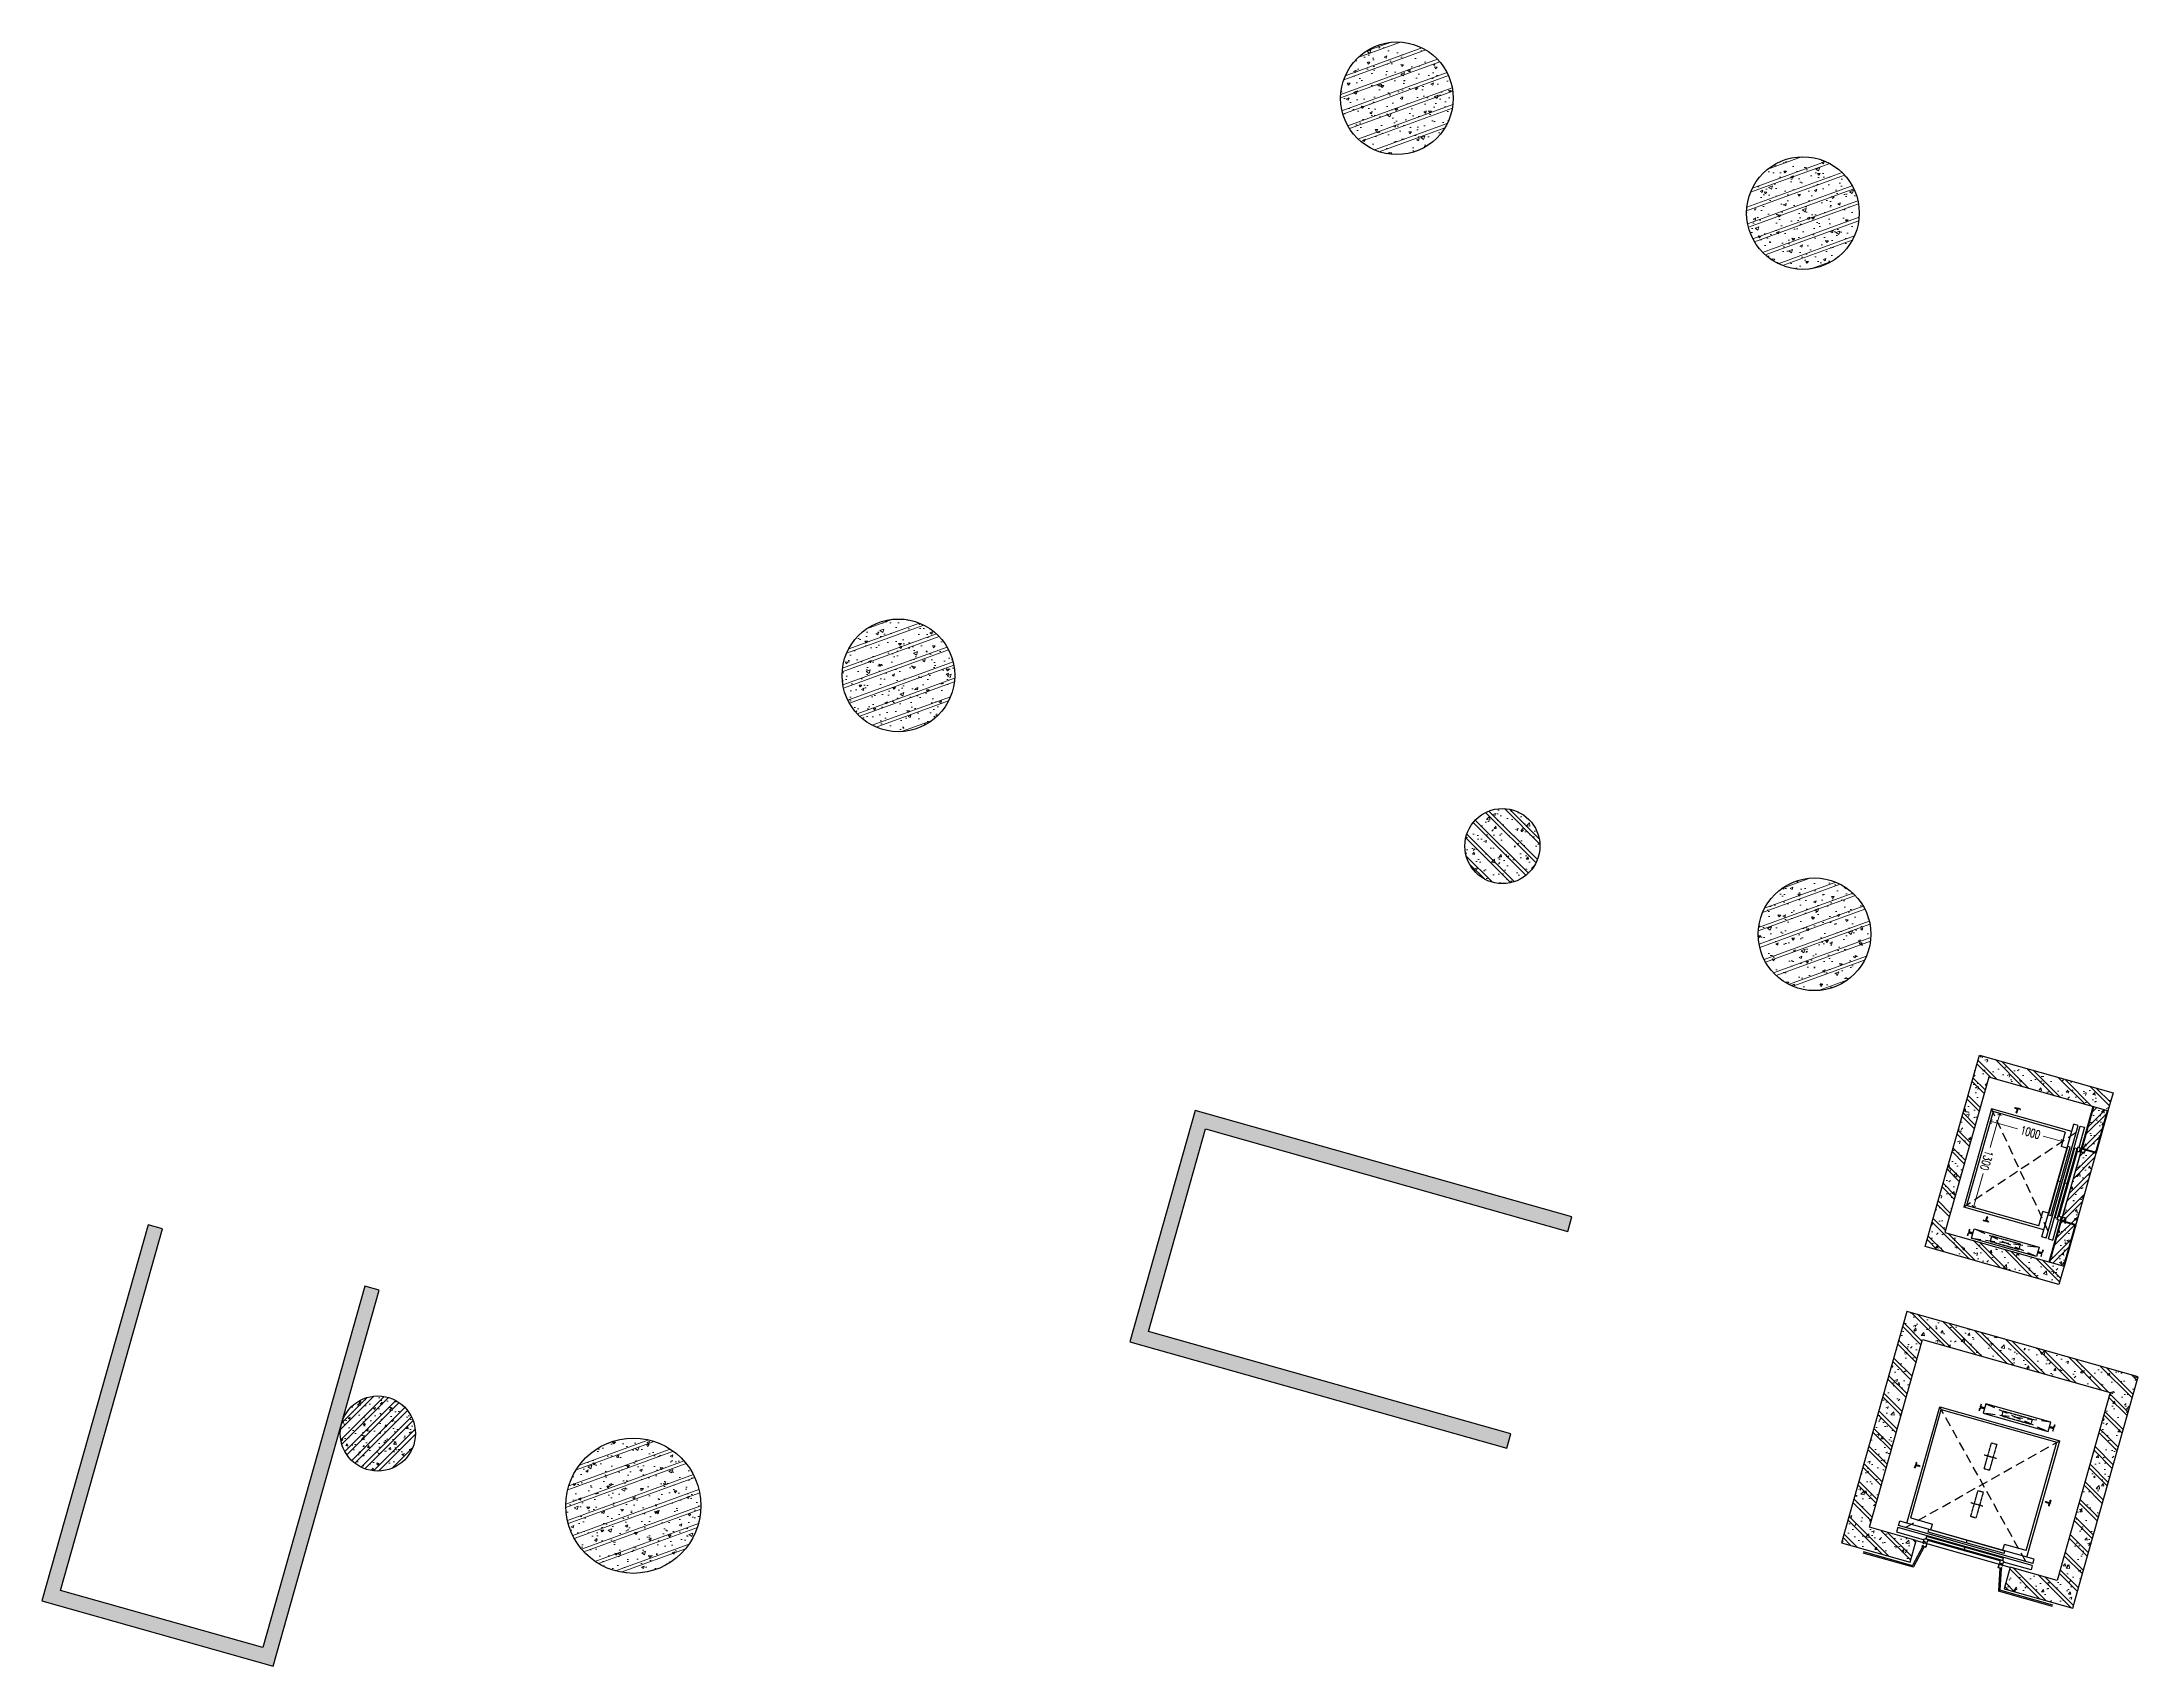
# Model space of a CAD drawing. Header units: millimetres. Extents: x 11689832 to 11802583, y 1023459 to 1173251.
# Drawn here: x 11748077 to 11775997, y 1151625 to 1173251 of the extents above; entities that cross this region are included whole.
import ezdxf

# ---------------------------------------------------------------- set-up
doc = ezdxf.new("R2010")
doc.units = ezdxf.units.MM
doc.header["$MEASUREMENT"] = 0
for name, pattern in [('xref.asix of  podium$0$CENTERX2', [4, 2.5, -0.5, 0.5, -0.5]), ('xref.asix of  podium$0$HIDDEN', [0.375, 0.25, -0.125]), ('xref.asix of  podium$0$PHANTOMX2', [5, 2.5, -0.5, 0.5, -0.5, 0.5, -0.5]), ('xref.asix of  podium$0$Xref_ST_MBDV Cot vach 30.7.2022$0$ST_MBDV Cot vach 220803$0$HIDDEN', [0.375, 0.25, -0.125]), ('xref.asix of  podium$0$Xref_ST_MBDV Cot vach 30.7.2022$0$ST_MBDV Cot vach 220803$0$PHANTOMX2', [5, 2.5, -0.5, 0.5, -0.5, 0.5, -0.5])]:
    doc.linetypes.add(name, pattern=pattern)
doc.layers.get('0').update_dxf_attribs({"linetype": 'CONTINUOUS', "lineweight": 13})
doc.layers.get('Defpoints').update_dxf_attribs({"color": 5, "linetype": 'CONTINUOUS', "lineweight": 13})
for name, color, linetype in [('KC-Betong', 6, 'CONTINUOUS'), ('KT-Hatch', 251, 'CONTINUOUS'), ('KT-Net cot vach', 6, 'CONTINUOUS'), ('thang may block', 36, 'CONTINUOUS')]:
    doc.layers.add(name, color=color, linetype=linetype)
doc.layers.add('KT-Net cat', color=1, linetype='CONTINUOUS', lineweight=40)
doc.layers.add('KT-Vat lieu', color=250, linetype='CONTINUOUS', lineweight=9)
doc.styles.add('xref.asix of  podium$0$DIM', font='vnsimli.shx', dxfattribs={"width": 0.7})
doc.styles.add('xref.asix of  podium$0$Xref_ST_MBDV Cot vach 30.7.2022$0$ST_MBDV Cot vach 220803$0$DIM', font='vnsimli.shx', dxfattribs={"width": 0.7})
doc.dimstyles.new('xref.asix of  podium$0$CCU 1-100 A1', dxfattribs={"dimscale": 100, "dimtxt": 2.2, "dimasz": 1, "dimexe": 1, "dimexo": 0, "dimgap": 1, "dimtad": 1, "dimdec": 0, "dimdsep": 46, "dimtxsty": 'xref.asix of  podium$0$DIM', "dimblk1": 'xref.asix of  podium$0$_ARCHTICK', "dimblk2": 'xref.asix of  podium$0$_ARCHTICK', "dimsah": 1, "dimcen": 0, "dimdle": 1, "dimclrd": 256, "dimclre": 256, "dimclrt": 31, "dimadec": 0, "dimazin": 0, "dimtfac": 1, "dimtdec": 0, "dimtix": 1, "dimtmove": 2, "dimatfit": 3, "dimldrblk": 'xref.asix of  podium$0$_ARCHTICK', "dimfxl": 8, "dimtolj": 1, "dimarcsym": 0})
doc.dimstyles.new('xref.asix of  podium$0$Xref_ST_MBDV Cot vach 30.7.2022$0$ST_MBDV Cot vach 220803$0$CCU 1-100 A1', dxfattribs={"dimscale": 100, "dimtxt": 2.2, "dimasz": 1, "dimexe": 1, "dimexo": 0, "dimgap": 1, "dimtad": 1, "dimdec": 0, "dimdsep": 46, "dimtxsty": 'xref.asix of  podium$0$Xref_ST_MBDV Cot vach 30.7.2022$0$ST_MBDV Cot vach 220803$0$DIM', "dimblk1": 'xref.asix of  podium$0$Xref_ST_MBDV Cot vach 30.7.2022$0$ST_MBDV Cot vach 220803$0$_ARCHTICK', "dimblk2": 'xref.asix of  podium$0$Xref_ST_MBDV Cot vach 30.7.2022$0$ST_MBDV Cot vach 220803$0$_ARCHTICK', "dimsah": 1, "dimcen": 0, "dimdle": 1, "dimclrd": 256, "dimclre": 256, "dimclrt": 31, "dimadec": 0, "dimazin": 0, "dimtfac": 1, "dimtdec": 0, "dimtix": 1, "dimtmove": 2, "dimatfit": 3, "dimldrblk": 'xref.asix of  podium$0$Xref_ST_MBDV Cot vach 30.7.2022$0$ST_MBDV Cot vach 220803$0$_ARCHTICK', "dimfxl": 8, "dimtolj": 1, "dimarcsym": 0})
pattern_1 = [(50, (11806756.15, 1015288.92), (286.90407, -25.10085), [30, -330]), (355, (11806756.15, 1015288.92), (-55.50053, 300.87685), [24, -264]), (100.4514, (11806780.06, 1015286.83), (231.40375, 275.7758), [25.4961, -280.45684]), (46.1842, (11806756.15, 1015368.92), (426.8964, -66.2076), [45, -495]), (96.6356, (11806791.73, 1015363.4), (373.8651, 389.6471), [38.2441, -420.6852]), (351.1842, (11806756.15, 1015368.9), (373.8648, 389.6474), [36, -396]), (21, (11806796.15, 1015348.92), (238.76282, -161.04756), [30, -330]), (326, (11806796.15, 1015348.92), (97.32613, 290.06), [24, -264]), (71.4514, (11806816.05, 1015335.5), (336.08905, 129.0122), [25.4961, -280.45684]), (37.5, (11806756.15, 1015288.92), (4.86394, 133.15754), [0, -260.8, 0, -268, 0, -265]), (7.5, (11806756.15, 1015288.92), (105.22781, 157.76468), [0, -152.8, 0, -254.8, 0, -101]), (327.5, (11806666.95, 1015288.92), (213.528974, -9.02195), [0, -100, 0, -312, 0, -414]), (317.5, (11806626.95, 1015288.92), (233.27447, 40.042), [0, -130, 0, -207.2, 0, -294]), (45, (11806756.15, 1015288.92), (-106.06602, 106.06602), []), (45, (11806826.86, 1015288.92), (-106.06602, 106.06602), [])]

# ---------------------------------------------------------------- blocks, each defined once
blk = doc.blocks.new('xref.asix of  podium$0$Xref_ST_MBDV Cot vach 30.7.2022$0$ST_MBDV Cot vach 220803$0$_Open90')
at = {"color": 0, "linetype": 'ByBlock', "lineweight": -2}
for p, q in [((0, 0), (-1, 0)), ((-0.5, 0.5), (0, 0)), ((0, 0), (-0.5, -0.5))]:
    blk.add_line(p, q, dxfattribs=at)
blk = doc.blocks.new('*D45')
at = {"layer": 'Defpoints', "color": 5, "transparency": 16777216}
for p, q in [((608, 1180), (507, 1180)), ((557, 1130), (557, 913)), ((557, 230), (557, 557)), ((646, 180), (507, 180))]:
    blk.add_line(p, q, dxfattribs=at)
at = {"layer": 'Defpoints', "color": 0, "transparency": 16777216}
for p in [(557, 1180), (608, 1180, 0), (646, 180, 0)]:
    blk.add_point(p, dxfattribs=at)
at = {"layer": 'Defpoints', "color": 5, "transparency": 16777216, "xscale": 50, "yscale": 50, "zscale": 50}
for p, rotation in [((557, 1180), 90), ((557, 180), 270)]:
    blk.add_blockref('xref.asix of  podium$0$Xref_ST_MBDV Cot vach 30.7.2022$0$ST_MBDV Cot vach 220803$0$_Open90', p, dxfattribs=dict(at, rotation=rotation))
at = {"layer": 'Defpoints', "color": 5, "transparency": 16777216, "insert": (557, 735), "char_height": 110, "attachment_point": 5, "rotation": 90, "style": 'xref.asix of  podium$0$Xref_ST_MBDV Cot vach 30.7.2022$0$ST_MBDV Cot vach 220803$0$DIM'}
blk.add_mtext('\\A1;1000', dxfattribs=at)
blk = doc.blocks.new('xref.asix of  podium$0$Xref_ST_MBDV Cot vach 30.7.2022$0$ST_MBDV Cot vach 220803$0$_ARCHTICK')
at = {"color": 0, "linetype": 'ByBlock', "const_width": 0.15}
blk.add_lwpolyline([(-0.5, -0.5), (0.5, 0.5)], dxfattribs=at)
blk = doc.blocks.new('*D46')
at = {"layer": 'Defpoints', "color": 5, "transparency": 16777216}
for p, q in [((425, 205), (425, 326)), ((1725, 205), (1725, 326)), ((475, 276), (897, 276)), ((1675, 276), (1253, 276))]:
    blk.add_line(p, q, dxfattribs=at)
at = {"layer": 'Defpoints', "color": 0, "transparency": 16777216}
for p in [(425, 205, 0), (1725, 276), (1725, 205, 0)]:
    blk.add_point(p, dxfattribs=at)
at = {"layer": 'Defpoints', "color": 5, "transparency": 16777216, "xscale": 50, "yscale": 50, "zscale": 50, "rotation": 180}
blk.add_blockref('xref.asix of  podium$0$Xref_ST_MBDV Cot vach 30.7.2022$0$ST_MBDV Cot vach 220803$0$_Open90', (425, 276), dxfattribs=at)
at = {"layer": 'Defpoints', "color": 5, "transparency": 16777216, "xscale": 50, "yscale": 50, "zscale": 50}
blk.add_blockref('xref.asix of  podium$0$Xref_ST_MBDV Cot vach 30.7.2022$0$ST_MBDV Cot vach 220803$0$_Open90', (1725, 276), dxfattribs=at)
at = {"layer": 'Defpoints', "color": 5, "transparency": 16777216, "insert": (1075, 276), "char_height": 110, "attachment_point": 5, "style": 'xref.asix of  podium$0$Xref_ST_MBDV Cot vach 30.7.2022$0$ST_MBDV Cot vach 220803$0$DIM'}
blk.add_mtext('\\A1;1300', dxfattribs=at)
blk = doc.blocks.new('xref.asix of  podium$0$_Open90')
at = {"color": 0, "linetype": 'ByBlock', "lineweight": -2}
for p, q in [((0, 0), (-1, 0)), ((-0.5, 0.5), (0, 0)), ((0, 0), (-0.5, -0.5))]:
    blk.add_line(p, q, dxfattribs=at)
blk = doc.blocks.new('*D50')
at = {"layer": 'Defpoints', "color": 5, "transparency": 16777216}
for p, q in [((730, -880), (730, -742)), ((780, -792), (1372, -792)), ((2180, -792), (1728, -792)), ((2230, -843), (2230, -742))]:
    blk.add_line(p, q, dxfattribs=at)
at = {"layer": 'Defpoints', "color": 0, "transparency": 16777216}
for p in [(2230, -792), (730, -880, 0), (2230, -843, 0)]:
    blk.add_point(p, dxfattribs=at)
at = {"layer": 'Defpoints', "color": 5, "transparency": 16777216, "xscale": 50, "yscale": 50, "zscale": 50}
for p, rotation in [((730, -792), 179.999648885588), ((2230, -792), 359.999648885588)]:
    blk.add_blockref('xref.asix of  podium$0$_Open90', p, dxfattribs=dict(at, rotation=rotation))
at = {"layer": 'Defpoints', "color": 5, "transparency": 16777216, "insert": (1550, -792), "char_height": 110, "attachment_point": 5, "rotation": 359.9996, "style": 'xref.asix of  podium$0$DIM'}
blk.add_mtext('\\A1;1500', dxfattribs=at)
blk = doc.blocks.new('xref.asix of  podium$0$_ARCHTICK')
at = {"color": 0, "linetype": 'ByBlock', "const_width": 0.15}
blk.add_lwpolyline([(-0.5, -0.5), (0.5, 0.5)], dxfattribs=at)
blk = doc.blocks.new('*D51')
at = {"layer": 'Defpoints', "color": 5, "transparency": 16777216}
for p, q in [((879, -387), (1000, -387)), ((950, -437), (950, -1009)), ((950, -1937), (950, -1366)), ((879, -1987), (1000, -1987))]:
    blk.add_line(p, q, dxfattribs=at)
at = {"layer": 'Defpoints', "color": 0, "transparency": 16777216}
for p in [(879, -387, 0), (879, -1987, 0), (950, -1987)]:
    blk.add_point(p, dxfattribs=at)
at = {"layer": 'Defpoints', "color": 5, "transparency": 16777216, "xscale": 50, "yscale": 50, "zscale": 50}
for p, rotation in [((950, -387), 89.999648885588), ((950, -1987), 269.999648885588)]:
    blk.add_blockref('xref.asix of  podium$0$_Open90', p, dxfattribs=dict(at, rotation=rotation))
at = {"layer": 'Defpoints', "color": 5, "transparency": 16777216, "insert": (950, -1187), "char_height": 110, "attachment_point": 5, "rotation": 269.9996, "style": 'xref.asix of  podium$0$DIM'}
blk.add_mtext('\\A1;1600', dxfattribs=at)
blk = doc.blocks.new('xref.asix of  podium$0$Xref_ST_MBDV Cot vach 30.7.2022$0$ST_MBDV Cot vach 220803$0$THANG MAY RAC 500KG')
at = {"layer": 'thang may block', "linetype": 'Continuous', "ltscale": 2}
for p, q in [((295, 1410, 0), (575, 1410, 0)), ((295, 1350, 0), (295, 1410, 0)), ((575, 1450), (1575, 1450)), ((1525, 1405, 0), (625, 1405, 0)), ((1855, 1410, 0), (1575, 1410, 0)), ((1855, 1350, 0), (1855, 1410, 0)), ((1855, 1350, 0), (295, 1350, 0)), ((1855, 1320, 0), (295, 1320, 0)), ((295, 1320, 0), (295, 1260, 0)), ((1855, 1260, 0), (295, 1260, 0)), ((394, 1260, 0), (394, 150, 0)), ((425, 1180, 0), (425, 180, 0)), ((425, 1180, 0), (625, 1180, 0)), ((1555, 1391.3, 0), (595, 1391.3, 0)), ((595, 1361, 0), (595, 1391.3, 0)), ((1555, 1361, 0), (595, 1361, 0)), ((1550, 1298, 0), (600, 1298, 0)), ((600, 1298, 0), (600, 1264, 0)), ((1550, 1264, 0), (600, 1264, 0)), ((625, 1260, 0), (625, 1180, 0)), ((1075, 1361, 0), (1075, 1391.3, 0)), ((1075, 1264, 0), (1075, 1298, 0)), ((1525, 1260, 0), (1525, 1180, 0)), ((1725, 1180, 0), (1525, 1180, 0)), ((1550, 1298, 0), (1550, 1264, 0)), ((1555, 1361, 0), (1555, 1391.3, 0)), ((1725, 1180, 0), (1725, 180, 0)), ((1756, 1260, 0), (1756, 150, 0)), ((1855, 1320, 0), (1855, 1260, 0)), ((394, 150, 0), (1756, 150, 0)), ((425, 180, 0), (1725, 180, 0))]:
    blk.add_line(p, q, dxfattribs=at)
at = {"layer": 'thang may block'}
blk.add_line((575, 1450), (1575, 1450), dxfattribs=at)
at = {"layer": 'thang may block', "linetype": 'xref.asix of  podium$0$Xref_ST_MBDV Cot vach 30.7.2022$0$ST_MBDV Cot vach 220803$0$HIDDEN', "ltscale": 500}
for p, q in [((394, 1320, 0), (1756, 150, 0)), ((1756, 1320, 0), (394, 150, 0)), ((2126.2, 363.2), (1996.2, 1263.2)), ((2126.2, 1263.2), (1996.2, 363.2))]:
    blk.add_line(p, q, dxfattribs=at)
at = {"layer": 'thang may block', "linetype": 'Continuous'}
for p, q in [((2017.7, 1323.2), (2046.8, 1323.2)), ((2017.7, 1320), (2046.8, 1320)), ((2053, 1269.4), (2053, 1313.8)), ((2056.2, 1269.4), (2056.2, 1313.8)), ((2063.2, 1266.4), (2059.2, 1266.4)), ((2063.2, 1263.2), (2059.2, 1263.2)), ((2066.2, 1269.4), (2066.2, 1313.8)), ((2069.4, 1269.4), (2069.4, 1313.8)), ((2104.7, 1323.2), (2075.6, 1323.2)), ((2104.7, 1320), (2075.6, 1320)), ((298, 522.5, 0), (293, 522.5, 0)), ((293, 522.5, 0), (293, 485, 0)), ((293, 447.5, 0), (293, 485, 0)), ((298, 447.5, 0), (293, 447.5, 0)), ((301, 519.5, 0), (304.1, 490.1, 0)), ((301, 450.5, 0), (304.1, 479.9, 0)), ((320.9, 487.1, 0), (307.1, 487.1, 0)), ((320.9, 482.9, 0), (307.1, 482.9, 0)), ((354, 490, 0), (325, 490, 0)), ((354, 480, 0), (325, 480, 0)), ((355, 489, 0), (355, 485, 0)), ((355, 481, 0), (355, 485, 0)), ((1795, 489, 0), (1795, 485, 0)), ((1795, 481, 0), (1795, 485, 0)), ((1796, 490, 0), (1825, 490, 0)), ((1796, 480, 0), (1825, 480, 0)), ((1829.1, 487.1, 0), (1842.9, 487.1, 0)), ((1829.1, 482.9, 0), (1842.9, 482.9, 0)), ((1849, 519.5, 0), (1845.9, 490.1, 0)), ((1849, 450.5, 0), (1845.9, 479.9, 0)), ((1852, 522.5, 0), (1857, 522.5, 0)), ((1852, 447.5, 0), (1857, 447.5, 0)), ((1857, 522.5, 0), (1857, 485, 0)), ((1857, 447.5, 0), (1857, 485, 0)), ((2017.7, 306.4), (2046.8, 306.4)), ((2017.7, 306.4), (2017.7, 303.2)), ((2017.7, 303.2), (2046.8, 303.2)), ((2053, 357), (2053, 312.6)), ((2056.2, 357), (2056.2, 312.6)), ((2063.2, 363.2), (2059.2, 363.2)), ((2063.2, 360), (2059.2, 360)), ((2066.2, 357), (2066.2, 312.6)), ((2069.4, 357), (2069.4, 312.6)), ((2104.7, 306.4), (2075.6, 306.4)), ((2104.7, 303.2), (2075.6, 303.2)), ((2104.7, 306.4), (2104.7, 303.2))]:
    blk.add_line(p, q, dxfattribs=at)
at = {"layer": 'thang may block', "ltscale": 2}
for points in [[(575, 1460), (575, 1450), (625, 1450), (625, 1500), (575, 1500), (575, 1490), (585, 1490), (585, 1491.6), (576.6, 1491.6), (576.6, 1498.4), (623.4, 1498.4), (623.4, 1451.6), (576.6, 1451.6), (576.6, 1458.4), (585, 1458.4), (585, 1460)], [(1575, 1460), (1575, 1450), (1525, 1450), (1525, 1500), (1575, 1500), (1575, 1490), (1565, 1490), (1565, 1491.6), (1573.4, 1491.6), (1573.4, 1498.4), (1526.6, 1498.4), (1526.6, 1451.6), (1573.4, 1451.6), (1573.4, 1458.4), (1565, 1458.4), (1565, 1460)]]:
    blk.add_lwpolyline(points, close=True, dxfattribs=at)
at = {"layer": 'thang may block', "linetype": 'Continuous', "ltscale": 2, "elevation": 0}
for points in [[(575, 1435), (575, 1395), (625, 1395), (625, 1435)], [(1575, 1435), (1575, 1395), (1525, 1395), (1525, 1435)]]:
    blk.add_lwpolyline(points, close=True, dxfattribs=at)
at = {"layer": 'thang may block', "linetype": 'Continuous', "ltscale": 2}
blk.add_lwpolyline([(2126.2, 363.2), (1996.2, 363.2), (1996.2, 1263.2), (2126.2, 1263.2)], close=True, dxfattribs=at)
at = {"layer": 'thang may block', "linetype": 'xref.asix of  podium$0$Xref_ST_MBDV Cot vach 30.7.2022$0$ST_MBDV Cot vach 220803$0$PHANTOMX2'}
blk.add_lwpolyline([(2097.2, 613.2), (2097.2, 1013.2), (2025.2, 1013.2), (2025.2, 613.2)], close=True, dxfattribs=at)
at = {"layer": 'thang may block', "linetype": 'Continuous'}
for centre, radius, start, end in [((2046.8, 1313.8), 9.4, 0, 90), ((2046.8, 1313.8), 6.2, 0, 90), ((2059.2, 1269.4), 6.2, 180, 270), ((2059.2, 1269.4), 3, 180, 270), ((2063.2, 1269.4), 6.2, 270, 0), ((2063.2, 1269.4), 3, 270, 0), ((2075.6, 1313.8), 9.4, 90, 180), ((2075.6, 1313.8), 6.2, 90, 180), ((298, 519.5, 0), 3, 0, 90), ((298, 450.5, 0), 3, 270, 0), ((307.1, 490.1, 0), 3, 180, 270), ((307.1, 479.9, 0), 3, 90, 180), ((320.3, 492.3, 0), 5.25, 276.68272, 334.33028), ((320.3, 477.7, 0), 5.25, 25.66972, 83.31728), ((354, 489, 0), 1, 0, 90), ((354, 481, 0), 1, 270, 0), ((1796, 489, 0), 1, 90, 180), ((1796, 481, 0), 1, 180, 270), ((1829.7, 492.3, 0), 5.25, 205.66972, 263.31728), ((1829.7, 477.7, 0), 5.25, 96.68272, 154.33028), ((1842.9, 490.1, 0), 3, 270, 0), ((1842.9, 479.9, 0), 3, 0, 90), ((1852, 519.5, 0), 3, 90, 180), ((1852, 450.5, 0), 3, 180, 270), ((2046.8, 312.6), 9.4, 270, 0), ((2046.8, 312.6), 6.2, 270, 0), ((2059.2, 357), 6.2, 90, 180), ((2059.2, 357), 3, 90, 180), ((2063.2, 357), 6.2, 0, 90), ((2063.2, 357), 3, 0, 90), ((2075.6, 312.6), 9.4, 180, 270), ((2075.6, 312.6), 6.2, 180, 270)]:
    blk.add_arc(centre, radius, start, end, dxfattribs=at)
at = {"layer": 'Defpoints', "color": 5}
for base, p1, p2, angle, picture, middle in [((556.9, 1180), (645.5, 180, 0), (608.5, 1180, 0), 90, '*D45', (556.9, 735)), ((1725, 275.7), (425, 204.6, 0), (1725, 204.6, 0), 180, '*D46', (1075, 275.7))]:
    dim = blk.add_linear_dim(base=base, p1=p1, p2=p2, angle=angle, dimstyle='xref.asix of  podium$0$Xref_ST_MBDV Cot vach 30.7.2022$0$ST_MBDV Cot vach 220803$0$CCU 1-100 A1', override={"dimscale": 50, "dimblk1": 'xref.asix of  podium$0$Xref_ST_MBDV Cot vach 30.7.2022$0$ST_MBDV Cot vach 220803$0$_Open90', "dimblk2": 'xref.asix of  podium$0$Xref_ST_MBDV Cot vach 30.7.2022$0$ST_MBDV Cot vach 220803$0$_Open90', "dimclrd": 5, "dimclre": 5, "dimclrt": 5, "dimlwd": 65535, "dimlwe": 65535}, dxfattribs=at)
    dim.commit()
    dim.dimension.update_dxf_attribs({"geometry": picture, "text_midpoint": middle, "dimtype": 128})
blk = doc.blocks.new('xref.asix of  podium$0$TM KHACH CH (NT2)')
at = {"layer": 'thang may block', "linetype": 'Continuous', "ltscale": 2}
for p, q in [((2832, 100), (2832, -583.1)), ((2850, 100), (2850, -595.3)), ((2310, -2117.5, 0), (2310, -257.5, 0)), ((2370, -257.5, 0), (2310, -257.5, 0)), ((2370, -2117.5, 0), (2370, -257.5, 0)), ((2400, -2117.5, 0), (2400, -257.5, 0)), ((2400, -257.5, 0), (2460, -257.5, 0)), ((2460, -257.5, 0), (2460, -637.5, 0)), ((700, -356.5, 0), (700, -2018.5, 0)), ((2310, -356.5, 0), (700, -356.5, 0)), ((730, -387.5, 0), (730, -1987.5, 0)), ((2230, -387.5, 0), (730, -387.5, 0)), ((2230, -387.5, 0), (2230, -687.5, 0)), ((2500, -537.5), (2500, -1837.5)), ((2310, -687.5, 0), (2230, -687.5, 0)), ((2314, -1712.5, 0), (2314, -662.5, 0)), ((2348, -662.5, 0), (2314, -662.5, 0)), ((2348, -1712.5, 0), (2348, -662.5, 0)), ((2411, -1717.5, 0), (2411, -657.5, 0)), ((2411, -657.5, 0), (2441.3, -657.5, 0)), ((2441.3, -1717.5, 0), (2441.3, -657.5, 0)), ((2455, -1687.5, 0), (2455, -687.5, 0)), ((2550, -644.8), (2832, -583.1)), ((2550, -663.3), (2847, -598.3)), ((2847, -595.3), (2847, -598.3)), ((2850, -595.3), (2847, -595.3)), ((2314, -1187.5, 0), (2348, -1187.5, 0)), ((2411, -1187.5, 0), (2441.3, -1187.5, 0)), ((2230, -1987.5, 0), (2230, -1687.5, 0)), ((2310, -1687.5, 0), (2230, -1687.5, 0)), ((2348, -1712.5, 0), (2314, -1712.5, 0)), ((2411, -1717.5, 0), (2441.3, -1717.5, 0)), ((2460, -2117.5, 0), (2460, -1737.5, 0)), ((2550, -1711.7), (2847, -1776.7)), ((2550, -1730.2), (2832, -1791.9)), ((2832, -2525), (2832, -1791.9)), ((2847, -1779.7), (2847, -1776.7)), ((2850, -1779.7), (2847, -1779.7)), ((2850, -2525), (2850, -1779.7)), ((2310, -2018.5, 0), (700, -2018.5, 0)), ((2230, -1987.5, 0), (730, -1987.5, 0)), ((2370, -2117.5, 0), (2310, -2117.5, 0)), ((2400, -2117.5, 0), (2460, -2117.5, 0))]:
    blk.add_line(p, q, dxfattribs=at)
at = {"layer": 'thang may block', "linetype": 'Continuous'}
for p, q in [((1497.5, -260.5, 0), (1497.5, -255.5, 0)), ((1497.5, -255.5, 0), (1535, -255.5, 0)), ((1500.5, -263.5, 0), (1530, -266.6, 0)), ((1533, -283.4, 0), (1533, -269.6, 0)), ((1572.5, -255.5, 0), (1535, -255.5, 0)), ((1537.1, -283.4, 0), (1537.1, -269.6, 0)), ((1569.5, -263.5, 0), (1540.1, -266.6, 0)), ((1572.5, -260.5, 0), (1572.5, -255.5, 0)), ((1530, -316.5, 0), (1530, -287.5, 0)), ((1531, -317.5, 0), (1535, -317.5, 0)), ((1539, -317.5, 0), (1535, -317.5, 0)), ((1540, -316.5, 0), (1540, -287.5, 0)), ((516.5, -877.5, 0), (545.6, -877.5, 0)), ((516.5, -880.7, 0), (516.5, -877.5, 0)), ((516.5, -880.7, 0), (545.6, -880.7, 0)), ((551.8, -931.3, 0), (551.8, -886.9, 0)), ((555, -931.3, 0), (555, -886.9, 0)), ((558, -934.3, 0), (562, -934.3, 0)), ((558, -937.5, 0), (562, -937.5, 0)), ((565, -931.3, 0), (565, -886.9, 0)), ((568.2, -931.3, 0), (568.2, -886.9, 0)), ((603.5, -877.5, 0), (574.4, -877.5, 0)), ((603.5, -880.7, 0), (574.4, -880.7, 0)), ((603.5, -880.7, 0), (603.5, -877.5, 0)), ((516.5, -1894.3, 0), (545.6, -1894.3, 0)), ((516.5, -1897.5, 0), (545.6, -1897.5, 0)), ((551.8, -1843.7, 0), (551.8, -1888.1, 0)), ((555, -1843.7, 0), (555, -1888.1, 0)), ((558, -1837.5, 0), (562, -1837.5, 0)), ((558, -1840.7, 0), (562, -1840.7, 0)), ((565, -1843.7, 0), (565, -1888.1, 0)), ((568.2, -1843.7, 0), (568.2, -1888.1, 0)), ((603.5, -1894.3, 0), (574.4, -1894.3, 0)), ((603.5, -1897.5, 0), (574.4, -1897.5, 0)), ((1497.5, -2114.5, 0), (1497.5, -2119.5, 0)), ((1497.5, -2119.5, 0), (1535, -2119.5, 0)), ((1500.5, -2111.5, 0), (1529.9, -2108.4, 0)), ((1530, -2058.5, 0), (1530, -2087.5, 0)), ((1531, -2057.5, 0), (1535, -2057.5, 0)), ((1532.9, -2091.6, 0), (1532.9, -2105.4, 0)), ((1539, -2057.5, 0), (1535, -2057.5, 0)), ((1572.5, -2119.5, 0), (1535, -2119.5, 0)), ((1537.1, -2091.6, 0), (1537.1, -2105.4, 0)), ((1540, -2058.5, 0), (1540, -2087.5, 0)), ((1569.5, -2111.5, 0), (1540.1, -2108.4, 0)), ((1572.5, -2114.5, 0), (1572.5, -2119.5, 0))]:
    blk.add_line(p, q, dxfattribs=at)
at = {"layer": 'thang may block', "linetype": 'xref.asix of  podium$0$HIDDEN', "ltscale": 500}
for p, q in [((2370, -356.5, 0), (700, -2018.5, 0)), ((2370, -2018.5, 0), (700, -356.5, 0)), ((495, -937.5, 0), (625, -1837.5, 0)), ((495, -1837.5, 0), (625, -937.5, 0))]:
    blk.add_line(p, q, dxfattribs=at)
at = {"layer": 'thang may block', "linetype": 'xref.asix of  podium$0$CENTERX2'}
for p, q in [((1155, -1101.5, 0), (1155, -1270.8, 0)), ((1815, -1101.5, 0), (1815, -1270.8, 0))]:
    blk.add_line(p, q, dxfattribs=at)
at = {"layer": 'thang may block', "linetype": 'Continuous', "ltscale": 2, "elevation": 0}
for points in [[(2485, -637.5), (2445, -637.5), (2445, -687.5), (2485, -687.5)], [(495, -937.5), (625, -937.5), (625, -1837.5), (495, -1837.5)], [(2485, -1737.5), (2445, -1737.5), (2445, -1687.5), (2485, -1687.5)]]:
    blk.add_lwpolyline(points, close=True, dxfattribs=at)
at = {"layer": 'thang may block', "linetype": 'Continuous', "ltscale": 2}
for points in [[(2510, -637.5), (2500, -637.5), (2500, -687.5), (2550, -687.5), (2550, -637.5), (2540, -637.5), (2540, -647.5), (2541.6, -647.5), (2541.6, -639.1), (2548.4, -639.1), (2548.4, -685.9), (2501.6, -685.9), (2501.6, -639.1), (2508.4, -639.1), (2508.4, -647.5), (2510, -647.5)], [(2510, -1737.5), (2500, -1737.5), (2500, -1687.5), (2550, -1687.5), (2550, -1737.5), (2540, -1737.5), (2540, -1727.5), (2541.6, -1727.5), (2541.6, -1735.9), (2548.4, -1735.9), (2548.4, -1689.1), (2501.6, -1689.1), (2501.6, -1735.9), (2508.4, -1735.9), (2508.4, -1727.5), (2510, -1727.5)]]:
    blk.add_lwpolyline(points, close=True, dxfattribs=at)
at = {"layer": 'thang may block', "linetype": 'Continuous', "ltscale": 2, "const_width": 2}
for points in [[(2847, -595.3), (2832, -583.1)], [(2847, -1779.7), (2832, -1791.9)]]:
    blk.add_lwpolyline(points, dxfattribs=at)
at = {"layer": 'thang may block', "linetype": 'xref.asix of  podium$0$PHANTOMX2', "elevation": 0}
for points in [[(524, -1187.5), (524, -1587.5), (596, -1587.5), (596, -1187.5)], [(975, -1151.5), (975, -1223.5), (1335, -1223.5), (1335, -1151.5)], [(1635, -1151.5), (1635, -1223.5), (1995, -1223.5), (1995, -1151.5)]]:
    blk.add_lwpolyline(points, close=True, dxfattribs=at)
at = {"layer": 'thang may block', "linetype": 'Continuous'}
for centre, radius, start, end in [((1500.5, -260.5, 0), 3, 179.99965, 269.99965), ((1530, -269.6, 0), 3, 359.99965, 89.99965), ((1540.1, -269.6, 0), 3, 89.99965, 179.99965), ((1569.5, -260.5, 0), 3, 269.99965, 359.99965), ((1527.7, -282.8, 0), 5.25, 295.66937, 353.31693), ((1531, -316.5, 0), 1, 179.99965, 269.99965), ((1542.3, -282.8, 0), 5.25, 186.68237, 244.32993), ((1539, -316.5, 0), 1, 269.99965, 359.99965), ((545.6, -886.9, 0), 9.4, 359.99965, 89.99965), ((545.6, -886.9, 0), 6.2, 359.99965, 89.99965), ((558, -931.3, 0), 6.2, 179.99965, 269.99965), ((558, -931.3, 0), 3, 179.99965, 269.99965), ((562, -931.3, 0), 6.2, 269.99965, 359.99965), ((562, -931.3, 0), 3, 269.99965, 359.99965), ((574.4, -886.9, 0), 9.4, 89.99965, 179.99965), ((574.4, -886.9, 0), 6.2, 89.99965, 179.99965), ((545.6, -1888.1, 0), 6.2, 269.99965, 359.99965), ((545.6, -1888.1, 0), 9.4, 269.99965, 359.99965), ((558, -1843.7, 0), 6.2, 89.99965, 179.99965), ((558, -1843.7, 0), 3, 89.99965, 179.99965), ((562, -1843.7, 0), 6.2, 359.99965, 89.99965), ((562, -1843.7, 0), 3, 359.99965, 89.99965), ((574.4, -1888.1, 0), 9.4, 179.99965, 269.99965), ((574.4, -1888.1, 0), 6.2, 179.99965, 269.99965), ((1500.5, -2114.5, 0), 3, 89.99965, 179.99965), ((1529.9, -2105.4, 0), 3, 269.99965, 359.99965), ((1531, -2058.5, 0), 1, 89.99965, 179.99965), ((1527.7, -2092.2, 0), 5.25, 6.68237, 64.32993), ((1542.3, -2092.2, 0), 5.25, 115.66937, 173.31693), ((1540.1, -2105.4, 0), 3, 179.99965, 269.99965), ((1539, -2058.5, 0), 1, 359.99965, 89.99965), ((1569.5, -2114.5, 0), 3, 359.99965, 89.99965)]:
    blk.add_arc(centre, radius, start, end, dxfattribs=at)
at = {"layer": 'Defpoints', "color": 5}
for base, p1, p2, angle, picture, middle in [((950.2, -1987.5), (879.1, -387.5, 0), (879.1, -1987.5, 0), 89.99965, '*D51', (950.2, -1187.5)), ((2230, -791.7), (730, -880.3, 0), (2230, -843.2, 0), 359.99965, '*D50', (1550.1, -791.7))]:
    dim = blk.add_linear_dim(base=base, p1=p1, p2=p2, angle=angle, dimstyle='xref.asix of  podium$0$CCU 1-100 A1', override={"dimscale": 50, "dimblk1": 'xref.asix of  podium$0$_Open90', "dimblk2": 'xref.asix of  podium$0$_Open90', "dimclrd": 5, "dimclre": 5, "dimclrt": 5, "dimlwd": 65535, "dimlwe": 65535}, dxfattribs=at)
    dim.commit()
    dim.dimension.update_dxf_attribs({"geometry": picture, "text_midpoint": middle, "dimtype": 128})

msp = doc.modelspace()

# ---------------------------------------------------------------- hatches: boundary and pattern name
at = {"layer": 'KT-Hatch'}
h = msp.add_hatch(dxfattribs=at)
h.set_pattern_fill('BTCT', color=256, scale=40)
h.set_pattern_definition(pattern_1)
h.paths.add_polyline_path([(11762815.4, 1156081.6), (11763576.8, 1158776.1), (11768402.9, 1157412.4), (11768457.1, 1157604.8), (11763438.7, 1159023), (11762568.5, 1155943.5), (11767587, 1154525.4), (11767641.4, 1154717.9)])
h = msp.add_hatch(dxfattribs=at)
h.set_pattern_fill('BTCT', color=256, scale=40)
h.set_pattern_definition(pattern_1)
h.paths.add_polyline_path([(11751156.8, 1151624.8), (11752570.9, 1156628.9), (11752378.4, 1156683.3), (11751018.7, 1151871.7), (11748324.2, 1152633.1), (11749683.9, 1157444.8), (11749491.4, 1157499), (11748077.4, 1152495)])
at = {"layer": 'KT-Vat lieu', "ltscale": 0.5}
h = msp.add_hatch(dxfattribs=at)
h.set_pattern_fill('VATLIEU04', color=256, scale=50, angle=335, pattern_type=2)
h.set_pattern_definition([(25, (11662343.94, 1210309.35), (311.76915, -180), [37.5, -412.5]), (330, (11662343.94, 1210309.35), (96.0694, 370.1782), [30, -330]), (75.4514, (11662369.9, 1210294.35), (407.8386, 190.1779), [31.8701, -350.571]), (21.1842, (11662386.2, 1210400), (448.6488, -300.5234), [56.25, -618.75]), (71.6356, (11662423.6, 1210374.94), (629.386, 243.9225), [47.8051, -525.8565]), (326.1842, (11662386.2, 1210400), (629.3859, 243.923), [45, -495]), (356, (11662420.95, 1210356.2), (185.4137, -308.5802), [37.5, -412.5]), (301, (11662420.95, 1210356.2), (263.4901, 277.1898), [30, -330]), (46.4514, (11662436.4, 1210330.48), (448.9038, -31.3908), [31.8701, -350.571]), (12.5, (11662343.94, 1210309.35), (75.8538, 148.28266), [0, -326, 0, -335, 0, -331.25]), (342.5, (11662343.94, 1210309.35), (202.55378, 123.1402), [0, -191, 0, -318.5, 0, -126.25]), (302.5, (11662242.88, 1210356.47), (237.13767, -123.02238), [0, -125, 0, -390, 0, -517.5]), (292.5, (11662197.57, 1210377.6), (285.4262, -77.8696), [0, -162.5, 0, -259, 0, -367.5]), (20, (11662343.94, 1210309.35), (-72.6793, 199.6847), []), (20, (11662369.82, 1210364.86), (-72.6793, 199.6847), [])])
edge = h.paths.add_edge_path()
edge.add_arc((11766124.7, 1172500.3), 750, 0, 360)
h = msp.add_hatch(dxfattribs=at)
h.set_pattern_fill('VATLIEU04', color=256, scale=50, angle=335, pattern_type=2)
h.set_pattern_definition([(25, (11661766.54, 1210472.5), (311.76915, -180), [37.5, -412.5]), (330, (11661766.54, 1210472.5), (96.0694, 370.1782), [30, -330]), (75.4514, (11661792.52, 1210457.5), (407.8386, 190.1779), [31.8701, -350.571]), (21.1842, (11661808.8, 1210563.14), (448.6488, -300.5234), [56.25, -618.75]), (71.6356, (11661846.2, 1210538.1), (629.386, 243.9225), [47.8051, -525.8565]), (326.1842, (11661808.8, 1210563.14), (629.3859, 243.923), [45, -495]), (356, (11661843.55, 1210519.35), (185.4137, -308.5802), [37.5, -412.5]), (301, (11661843.55, 1210519.35), (263.4901, 277.1898), [30, -330]), (46.4514, (11661859, 1210493.63), (448.9038, -31.3908), [31.8701, -350.571]), (12.5, (11661766.54, 1210472.51), (75.8538, 148.28266), [0, -326, 0, -335, 0, -331.25]), (342.5, (11661766.54, 1210472.5), (202.55378, 123.1402), [0, -191, 0, -318.5, 0, -126.25]), (302.5, (11661665.49, 1210519.63), (237.13767, -123.02238), [0, -125, 0, -390, 0, -517.5]), (292.5, (11661620.17, 1210540.76), (285.4262, -77.8696), [0, -162.5, 0, -259, 0, -367.5]), (20, (11661766.54, 1210472.5), (-72.67928, 199.6847), []), (20, (11661792.43, 1210528.02), (-72.67928, 199.6847), [])])
edge = h.paths.add_edge_path()
edge.add_arc((11771532.9, 1170972.1), 750, 0, 360)
h = msp.add_hatch(dxfattribs=at)
h.set_pattern_fill('VATLIEU04', color=256, scale=50, angle=335, pattern_type=2)
h.set_pattern_definition([(25, (11665122.33, 1209035.85), (311.76915, -180), [37.5, -412.5]), (330, (11665122.33, 1209035.85), (96.0694, 370.1782), [30, -330]), (75.4514, (11665148.3, 1209020.85), (407.8386, 190.1779), [31.8701, -350.571]), (21.1842, (11665164.6, 1209126.5), (448.6488, -300.5234), [56.25, -618.75]), (71.6356, (11665202, 1209101.44), (629.386, 243.9225), [47.8051, -525.8565]), (326.1842, (11665164.6, 1209126.5), (629.3859, 243.923), [45, -495]), (356, (11665199.35, 1209082.7), (185.4137, -308.5802), [37.5, -412.5]), (301, (11665199.35, 1209082.7), (263.4901, 277.1898), [30, -330]), (46.4514, (11665214.8, 1209056.98), (448.9038, -31.3908), [31.8701, -350.571]), (12.5, (11665122.33, 1209035.85), (75.8538, 148.28266), [0, -326, 0, -335, 0, -331.25]), (342.5, (11665122.33, 1209035.85), (202.55378, 123.1402), [0, -191, 0, -318.5, 0, -126.25]), (302.5, (11665021.28, 1209082.97), (237.13767, -123.02238), [0, -125, 0, -390, 0, -517.5]), (292.5, (11664975.97, 1209104.1), (285.4262, -77.8696), [0, -162.5, 0, -259, 0, -367.5]), (20, (11665122.33, 1209035.85), (-72.6793, 199.6847), []), (20, (11665148.22, 1209091.36), (-72.6793, 199.6847), [])])
edge = h.paths.add_edge_path()
edge.add_arc((11759485, 1164816.3), 750, 0, 360)
at = {"layer": 'KT-Vat lieu'}
h = msp.add_hatch(dxfattribs=at)
h.set_pattern_fill('1BETONG2-BOP', color=256, scale=50, pattern_type=2)
h.set_pattern_definition([(50, (11808103.4, 1014908.23), (358.6301, -31.37607), [37.5, -412.5]), (355, (11808103.4, 1014908.23), (-69.3757, 376.0961), [30, -330]), (100.4514, (11808133.3, 1014905.6), (289.2547, 344.7198), [31.8701, -350.57106]), (46.1842, (11808103.4, 1015008.23), (533.6205, -82.7595), [56.25, -618.75]), (96.6356, (11808147.87, 1015001.33), (467.3314, 487.059), [47.8051, -525.8565]), (351.1842, (11808103.4, 1015008.2), (467.331, 487.0593), [45, -495]), (21, (11808153.4, 1014983.23), (298.4535, -201.30945), [37.5, -412.5]), (226, (11808153.4, 1014983.23), (335.9411, -182.7699), [30, -330]), (71.4514, (11808178.27, 1014966.45), (420.1113, 161.26525), [31.8701, -350.57106]), (67.5, (11808103.4, 1014908.23), (-77.95809, 147.18723), [0, -326, 0, -335, 0, -331.25]), (4.5, (11808103.4, 1014908.23), (141.67546, 190.0516), [0, -191, 0, -318.5, 0, -126.25]), (327.5, (11807991.9, 1014908.23), (266.91122, -11.27744), [0, -125, 0, -390, 0, -517.5]), (317.5, (11807941.9, 1014908.23), (291.5931, 50.0525), [0, -162.5, 0, -259, 0, -367.5]), (315, (11808103.4, 1014908.23), (150.2602, 150.2602), []), (315, (11808103.4, 1014969.48), (150.2602, 150.2602), [])])
edge = h.paths.add_edge_path()
edge.add_arc((11767530, 1162543), 500, 0, 360)
at = {"layer": 'KT-Vat lieu', "ltscale": 0.5}
h = msp.add_hatch(dxfattribs=at)
h.set_pattern_fill('VATLIEU04', color=256, scale=50, angle=335, pattern_type=2)
h.set_pattern_definition([(25, (11661590.62, 1210033.8), (311.76915, -180), [37.5, -412.5]), (330, (11661590.62, 1210033.8), (96.0694, 370.1782), [30, -330]), (75.4514, (11661616.6, 1210018.8), (407.8386, 190.1779), [31.8701, -350.5711]), (21.1842, (11661632.9, 1210124.44), (448.6488, -300.5234), [56.25, -618.75]), (71.6356, (11661670.27, 1210099.4), (629.386, 243.9225), [47.8051, -525.8565]), (326.1842, (11661632.9, 1210124.44), (629.3859, 243.923), [45, -495]), (356, (11661667.64, 1210080.65), (185.4137, -308.5802), [37.5, -412.5]), (301, (11661667.64, 1210080.65), (263.4901, 277.1898), [30, -330]), (46.4514, (11661683.1, 1210054.94), (448.9038, -31.3908), [31.8701, -350.5711]), (12.5, (11661590.62, 1210033.81), (75.8538, 148.28266), [0, -326, 0, -335, 0, -331.25]), (342.5, (11661590.62, 1210033.81), (202.55378, 123.1402), [0, -191, 0, -318.5, 0, -126.25]), (302.5, (11661489.57, 1210080.93), (237.13767, -123.02238), [0, -125, 0, -390, 0, -517.5]), (292.5, (11661444.26, 1210102.07), (285.4262, -77.8696), [0, -162.5, 0, -259, 0, -367.5]), (20, (11661590.62, 1210033.81), (-72.67928, 199.6847), []), (20, (11661616.5, 1210089.32), (-72.67928, 199.6847), [])])
edge = h.paths.add_edge_path()
edge.add_arc((11771687.2, 1161368.3), 750, 0, 360)
at = {"layer": 'KT-Vat lieu'}
h = msp.add_hatch(dxfattribs=at)
h.set_pattern_fill('1BETONG2-BOP', color=256, scale=50, pattern_type=2)
h.set_pattern_definition([(50, (-1e-05, 1e-05), (358.630091, -31.3760675), [37.5, -412.5]), (355, (-1e-05, 1e-05), (-69.375667, 376.096067), [30, -330]), (100.4514, (29.9, -2.6), (289.254691, 344.719771), [31.870095, -350.571056]), (46.1842, (-1e-05, 100), (533.620524, -82.759507), [56.25, -618.75]), (96.6356, (44.47, 93.1), (467.331353, 487.058935), [47.805144, -525.8565]), (351.1842, (-1e-05, 100), (467.330973, 487.0593), [45, -495]), (21, (50, 75), (298.453526, -201.309445), [37.5, -412.5]), (226, (50, 75), (335.941061, -182.769905), [30, -330]), (71.4514, (74.87, 58.22), (420.111314, 161.265248), [31.870095, -350.571056]), (67.5, (-1e-05, 1e-05), (-77.9580917, 147.1872309), [0, -326, 0, -335, 0, -331.25]), (4.5, (-1e-05, 1e-05), (141.675462, 190.0515943), [0, -191, 0, -318.5, 0, -126.25]), (327.5, (-111.5, 1e-05), (266.9112181, -11.2774359), [0, -125, 0, -390, 0, -517.5]), (317.5, (-161.5, 1e-05), (291.5930847, 50.052491), [0, -162.5, 0, -259, 0, -367.5]), (315, (-1e-05, 1e-05), (150.260191, 150.260191), []), (315, (-1e-05, 61.25), (150.260191, 150.260191), [])])
h.paths.add_polyline_path([(11774942.5, 1156707.5), (11773162.2, 1157210.5), (11773882.8, 1159760.7), (11775663.1, 1159257.6), (11775595.1, 1159017), (11774007.3, 1159465.7), (11773422.7, 1157396.7), (11775010.5, 1156948.1)])
h = msp.add_hatch(dxfattribs=at)
h.set_pattern_fill('BTCT', color=256, scale=40)
h.set_pattern_definition([(50, (-315048.1, 13.6), (286.904073, -25.100854), [30, -330]), (355, (-315048.1, 13.6), (-55.5005334, 300.8768535), [24, -264]), (100.4514, (-315024.2, 11.5), (231.403753, 275.775817), [25.496076, -280.456845]), (46.1842, (-315048.1, 93.6), (426.896419, -66.207606), [45, -495]), (96.6356, (-315012.53, 88.08), (373.865082, 389.647148), [38.244115, -420.6852]), (351.1842, (-315048.1, 93.6), (373.864778, 389.64744), [36, -396]), (21, (-315008.1, 73.6), (238.762821, -161.0475563), [30, -330]), (326, (-315008.1, 73.6), (97.326133, 290.060018), [24, -264]), (71.4514, (-314988.2, 60.17), (336.0890514, 129.012199), [25.496076, -280.456845]), (37.5, (-315048.1, 13.59), (4.8639421, 133.1575415), [0, -260.8, 0, -268, 0, -265]), (7.5, (-315048.1, 13.6), (105.227815, 157.7646848), [0, -152.8, 0, -254.8, 0, -101]), (327.5, (-315137.3, 13.59), (213.5289745, -9.0219487), [0, -100, 0, -312, 0, -414]), (317.5, (-315177.3, 13.6), (233.2744677, 40.041993), [0, -130, 0, -207.2, 0, -294]), (45, (-315048.1, 13.6), (-106.0660172, 106.0660172), []), (45, (-314977.4, 13.6), (-106.0660172, 106.0660172), [])])
h.paths.add_polyline_path([(11775402.7, 1159071.4), (11775595.1, 1159017), (11775010.5, 1156948.1), (11774818, 1157002.4)])
h = msp.add_hatch(dxfattribs=at)
h.set_pattern_fill('1BETONG2-BOP', color=256, scale=50)
h.set_pattern_definition([(50, (12113659.04, 971619.44), (358.6301, -31.37607), [37.5, -412.5]), (355, (12113659.04, 971619.44), (-69.37567, 376.09607), [30, -330]), (100.4514, (12113688.93, 971616.82), (289.2547, 344.71977), [31.8701, -350.57106]), (46.1842, (12113659.04, 971719.44), (533.6205, -82.7595), [56.25, -618.75]), (96.6356, (12113703.5, 971712.54), (467.33135, 487.05894), [47.80514, -525.8565]), (351.1842, (12113659.04, 971719.44), (467.331, 487.0593), [45, -495]), (21, (12113709.04, 971694.44), (298.45353, -201.30945), [37.5, -412.5]), (226, (12113709.04, 971694.44), (335.94106, -182.7699), [30, -330]), (71.4514, (12113733.9, 971677.66), (420.1113, 161.26525), [31.8701, -350.57106]), (67.5, (12113659.04, 971619.44), (-77.95809, 147.18723), [0, -326, 0, -335, 0, -331.25]), (4.5, (12113659.04, 971619.44), (141.67546, 190.051594), [0, -191, 0, -318.5, 0, -126.25]), (327.5, (12113547.54, 971619.44), (266.91122, -11.277436), [0, -125, 0, -390, 0, -517.5]), (317.5, (12113497.54, 971619.44), (291.59308, 50.05249), [0, -162.5, 0, -259, 0, -367.5]), (315, (12113659.04, 971619.44), (150.26019, 150.26019), []), (315, (12113659.04, 971680.69), (150.26019, 150.26019), [])])
h.paths.add_polyline_path([(11775208.3, 1152683.6), (11775208.3, 1152683.6), (11775996.9, 1155474.3), (11772917.5, 1156344.4), (11772047.4, 1153265), (11772961.5, 1153006.6), (11773043.1, 1153295.3), (11772417.6, 1153472.1), (11773124.6, 1155974.2), (11775626.7, 1155267.2), (11774919.7, 1152765.1), (11774294.1, 1152941.9), (11774212.6, 1152653.2), (11775126.6, 1152394.9)])
h = msp.add_hatch(dxfattribs=at)
h.set_pattern_fill('BTCT', color=256, scale=40)
h.set_pattern_definition([(50, (11809279.98, 1014575.76), (286.90407, -25.10085), [30, -330]), (355, (11809279.98, 1014575.76), (-55.50053, 300.87685), [24, -264]), (100.4514, (11809303.9, 1014573.67), (231.40375, 275.7758), [25.4961, -280.45684]), (46.1842, (11809279.98, 1014655.76), (426.8964, -66.2076), [45, -495]), (96.6356, (11809315.56, 1014650.24), (373.8651, 389.6471), [38.2441, -420.6852]), (351.1842, (11809280, 1014655.76), (373.8648, 389.6474), [36, -396]), (21, (11809319.98, 1014635.76), (238.76282, -161.04756), [30, -330]), (326, (11809319.98, 1014635.76), (97.32613, 290.06), [24, -264]), (71.4514, (11809339.88, 1014622.34), (336.08905, 129.0122), [25.4961, -280.45684]), (37.5, (11809279.98, 1014575.76), (4.86394, 133.15754), [0, -260.8, 0, -268, 0, -265]), (7.5, (11809279.98, 1014575.76), (105.22781, 157.76468), [0, -152.8, 0, -254.8, 0, -101]), (327.5, (11809190.78, 1014575.76), (213.528974, -9.02195), [0, -100, 0, -312, 0, -414]), (317.5, (11809150.78, 1014575.76), (233.27447, 40.042), [0, -130, 0, -207.2, 0, -294]), (45, (11809279.98, 1014575.76), (-106.06602, 106.06602), []), (45, (11809350.69, 1014575.76), (-106.06602, 106.06602), [])])
edge = h.paths.add_edge_path()
edge.add_arc((11752551.4, 1154721.3), 500, 0, 360)
at = {"layer": 'KT-Vat lieu', "ltscale": 0.5}
h = msp.add_hatch(dxfattribs=at)
h.set_pattern_fill('VATLIEU04', color=256, scale=50, angle=335, pattern_type=2)
h.set_pattern_definition([(25, (11672409.13, 1262956.18), (311.76915, -180), [37.5, -412.5]), (330, (11672409.13, 1262956.2), (96.0694, 370.1782), [30, -330]), (75.4514, (11672435.1, 1262941.2), (407.83865, 190.1779), [31.8701, -350.5711]), (21.1842, (11672451.4, 1263046.8), (448.6488, -300.5234), [56.25, -618.75]), (71.6356, (11672488.8, 1263021.77), (629.386, 243.9225), [47.8051, -525.8565]), (326.1842, (11672451.4, 1263046.8), (629.3859, 243.923), [45, -495]), (356, (11672486.14, 1263003.03), (185.4137, -308.5802), [37.5, -412.5]), (301, (11672486.14, 1263003.03), (263.4901, 277.1898), [30, -330]), (46.4514, (11672501.6, 1262977.3), (448.9038, -31.3908), [31.8701, -350.5711]), (12.5, (11672409.13, 1262956.18), (75.8538, 148.28266), [0, -326, 0, -335, 0, -331.25]), (342.5, (11672409.13, 1262956.18), (202.55378, 123.1402), [0, -191, 0, -318.5, 0, -126.25]), (302.5, (11672308.07, 1263003.3), (237.13767, -123.02238), [0, -125, 0, -390, 0, -517.5]), (292.5, (11672262.76, 1263024.44), (285.42618, -77.8696), [0, -162.5, 0, -259, 0, -367.5]), (20, (11672409.13, 1262956.18), (-72.67928, 199.68468), []), (20, (11672435.01, 1263011.7), (-72.67928, 199.68468), [])])
edge = h.paths.add_edge_path()
edge.add_arc((11755955.4, 1153759.4), 900, 0, 360)

# ---------------------------------------------------------------- linework, layer by layer
at = {"layer": 'KC-Betong', "ltscale": 0.5, "elevation": 0}
for points in [[(11762568.5, 1155943.5), (11767587, 1154525.4), (11767641.4, 1154717.9), (11762815.4, 1156081.6), (11763576.8, 1158776.1), (11768402.9, 1157412.4), (11768457.1, 1157604.8), (11763438.7, 1159023)], [(11751156.8, 1151624.8), (11752570.9, 1156628.9), (11752378.4, 1156683.3), (11751018.7, 1151871.7), (11748324.2, 1152633.1), (11749683.9, 1157444.8), (11749491.4, 1157499), (11748077.4, 1152495)]]:
    msp.add_lwpolyline(points, close=True, dxfattribs=at)
at = {"layer": 'KT-Net cat'}
for p, q in [((11775246.3, 1158518.1, 0), (11775438.8, 1158463.7, 0)), ((11774974.4, 1157555.8, 0), (11775166.9, 1157501.4, 0))]:
    msp.add_line(p, q, dxfattribs=at)
at = {"layer": 'KT-Net cat', "elevation": 0}
for points in [[(11775246.3, 1158518.1), (11775402.7, 1159071.4)], [(11775438.8, 1158463.7), (11775595.1, 1159017)], [(11774818, 1157002.4), (11774974.4, 1157555.8)], [(11775010.5, 1156948.1), (11775166.9, 1157501.4)]]:
    msp.add_lwpolyline(points, dxfattribs=at)
at = {"layer": 'KT-Net cot vach', "ltscale": 0.5}
for p, q in [((11775402.7, 1159071.4, 0), (11774818, 1157002.4, 0)), ((11775595.1, 1159017, 0), (11775010.5, 1156948.1))]:
    msp.add_line(p, q, dxfattribs=at)
msp.add_lwpolyline([(11774942.5, 1156707.5), (11773162.2, 1157210.5), (11773882.8, 1159760.7), (11775663.1, 1159257.6), (11775595.1, 1159017), (11774007.3, 1159465.7), (11773422.7, 1157396.7), (11775010.5, 1156948.1)], close=True, dxfattribs=at)
msp.add_lwpolyline([(11774919.6, 1152765.1), (11774294.2, 1152942), (11774212.6, 1152653.3), (11775127.3, 1152397.5), (11775127.3, 1152397.5), (11775208.3, 1152683.6), (11775996.9, 1155474.3), (11772917.5, 1156344.5), (11772047.3, 1153265), (11772961.5, 1153006.6), (11773043.1, 1153295.3), (11772417.6, 1153472.1), (11773124.6, 1155974.2), (11775626.6, 1155267.2), (11774919.6, 1152765.1)], dxfattribs=at)
for centre, radius in [((11766124.7, 1172500.3, 0), 750), ((11771532.9, 1170972.1, 0), 750), ((11759485, 1164816.3), 750), ((11771687.2, 1161368.3, 0), 750), ((11752551.4, 1154721.3, 0), 500), ((11755955.4, 1153759.4), 900)]:
    msp.add_circle(centre, radius, dxfattribs=at)
at = {"layer": 'KT-Net cot vach'}
msp.add_circle((11767530, 1162543), 500, dxfattribs=at)

# ---------------------------------------------------------------- block references
at = {"layer": 'thang may block', "extrusion": (3.46031e-09, -9.66529e-09, 1), "rotation": 254.221310481369}
msp.add_blockref('xref.asix of  podium$0$Xref_ST_MBDV Cot vach 30.7.2022$0$ST_MBDV Cot vach 220803$0$THANG MAY RAC 500KG', (11774007.3, 1159465.7, 0), dxfattribs=at)
at = {"layer": 'thang may block', "xscale": -0.9999999999999999, "rotation": 74.22122041140406}
msp.add_blockref('xref.asix of  podium$0$TM KHACH CH (NT2)', (11773202, 1155848.4, 0), dxfattribs=at)

doc.saveas('drawing.dxf')
